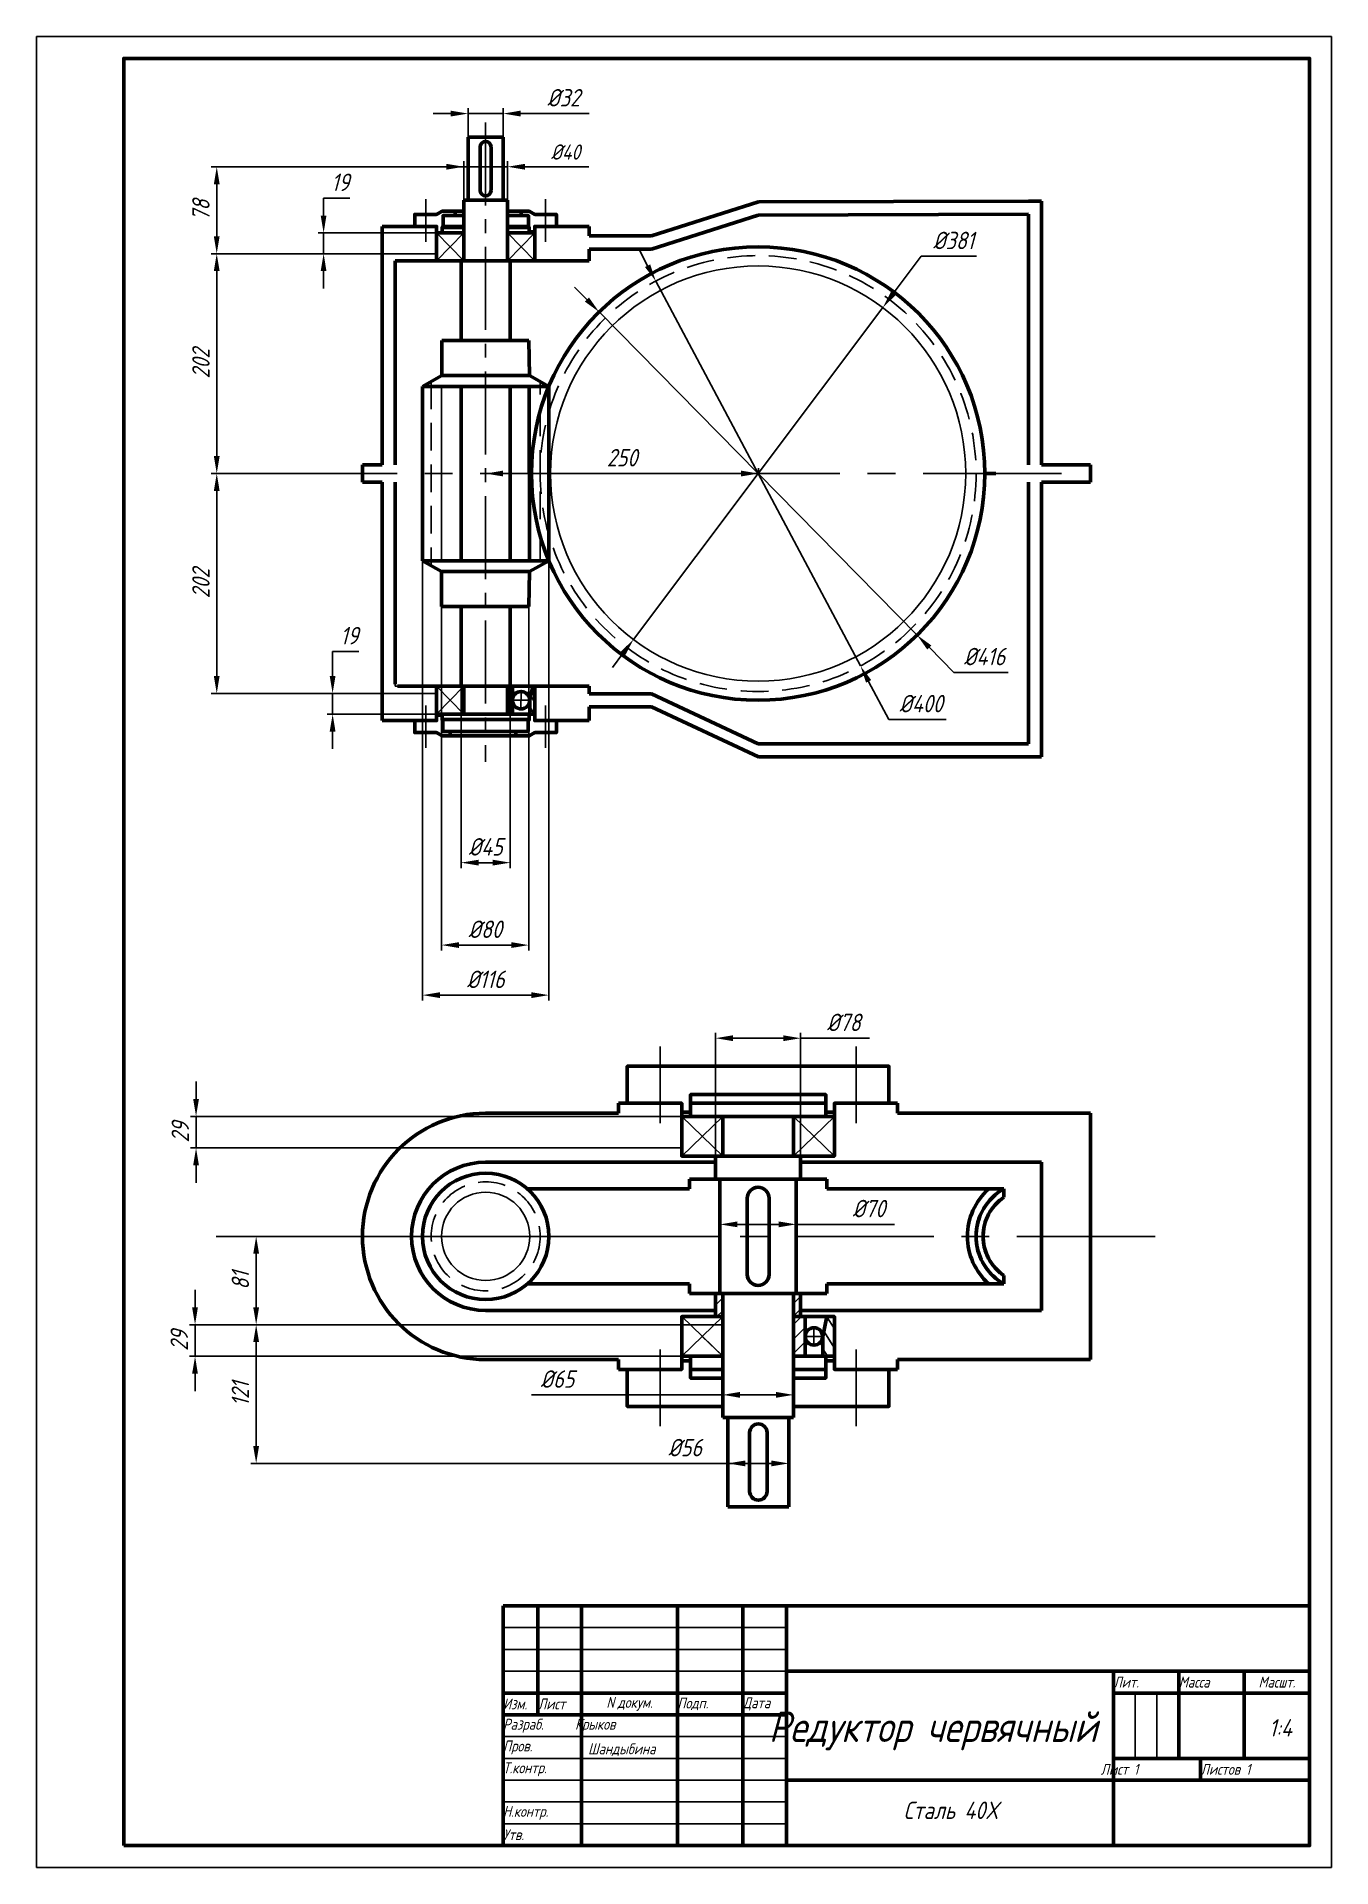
# Model space of a CAD drawing. Header units: millimetres. Extents: x -2503 to -2206, y -1923 to -1503.
import ezdxf

# ---------------------------------------------------------------- set-up
doc = ezdxf.new("R2010")
doc.units = ezdxf.units.MM
for name, pattern in [('осевая', [50.8, 31.75, -6.35, 6.35, -6.35]), ('осевая2', [28.575, 19.05, -3.175, 3.175, -3.175]), ('штриховая2', [9.525, 6.35, -3.175])]:
    doc.linetypes.add(name, pattern=pattern)
for name, color, linetype, lineweight in [('Основные', 7, 'Continuous', 53), ('Размеры', 7, 'Continuous', 25), ('РАМКА', 7, 'Continuous', 53), ('РАМКА1', 7, 'Continuous', 25), ('текст', 7, 'Continuous', 25), ('Тонкие', 7, 'Continuous', 25)]:
    doc.layers.add(name, color=color, linetype=linetype, lineweight=lineweight)
doc.styles.add('ADRF1', font='simplex.shx', dxfattribs={"width": 0.8, "oblique": 15})
doc.dimstyles.new('SO-25', dxfattribs={"dimtxt": 4, "dimasz": 4, "dimexe": 1.25, "dimexo": 0, "dimgap": 1.625, "dimtad": 1, "dimtoh": 1, "dimdec": 0, "dimtxsty": 'ADRF1', "dimcen": 2.5, "dimadec": 0, "dimazin": 0, "dimtfac": 1, "dimtdec": 0, "dimtmove": 0, "dimatfit": 3, "dimfxl": 1, "dimarcsym": 0})
pattern_1 = [(45, (-2503.1896, -1932.608), (-1.459292, 1.459292), [])]

msp = doc.modelspace()

# ---------------------------------------------------------------- texts
at = {"layer": 'текст', "attachment_point": 5, "style": 'ADRF1'}
for s, insert, char_height, width in [('\\pxqj;Лит.', (-2248.69, -1880.87), 2.5, 15), ('\\pxqj;Масса', (-2233.69, -1880.87), 2.5, 15), ('Масшт.', (-2218.69, -1880.87), 2.5, 15), ('\\pxqj;Изм.', (-2392.19, -1885.87), 2.5, 8), ('\\pxqj;Лист', (-2383.19, -1885.87), 2.5, 10), ('N{\\fArial|b0|i0|c204|p34; }докум.', (-2367.19, -1885.87), 2.5, 22), ('\\pxqj;Подп.', (-2348.69, -1885.87), 2.5, 15), ('\\pxqj;Дата', (-2336.19, -1885.87), 2.5, 10), ('\\pxqj;Разраб.', (-2387.19, -1890.87), 2.5, 18), ('\\pxqj;Крыков', (-2370.69, -1890.87), 2.5, 18), ('Редуктор червячный', (-2297.57, -1892.07), 7, 75), ('1:4', (-2217.88, -1891.36), 4, 15), ('\\pxqj;Пров.', (-2387.19, -1895.87), 2.5, 18), ('\\pxqj;Шандыбина', (-2367.69, -1896.37), 2.5, 18), ('\\pxqj;Т.контр.', (-2387.19, -1900.87), 2.5, 18), ('\\pxqj;Лист 1', (-2249.11, -1900.87), 2.5, 20), ('\\pxqj;Листов 1', (-2223.69, -1900.87), 2.5, 25), ('\\pxqj;Н.контр.', (-2387.19, -1910.87), 2.5, 18), ('\\pxqc;Сталь 40X \\P\\pq*; ', (-2293.46, -1913.61), 4, 77.6356), ('\\pxqj;Утв.', (-2387.19, -1915.87), 2.5, 18)]:
    msp.add_mtext(s, dxfattribs=dict(at, insert=insert, char_height=char_height, width=width))

# ---------------------------------------------------------------- blocks, each defined once
blk = doc.blocks.new('*D77')
at = {"layer": 'Defpoints', "color": 0, "transparency": 16777216}
for p in [(-2410.31, -1634.11), (-2390.31, -1634.11), (-2390.31, -1711.79)]:
    blk.add_point(p, dxfattribs=at)
at = {"layer": 'Тонкие', "color": 0, "lineweight": -2, "transparency": 16777216}
for p, q in [((-2410.31, -1634.11), (-2410.31, -1713.04)), ((-2390.31, -1634.11), (-2390.31, -1713.04)), ((-2406.31, -1711.79), (-2394.31, -1711.79))]:
    blk.add_line(p, q, dxfattribs=at)
at = {"layer": 'Тонкие', "color": 0, "transparency": 16777216}
for points in [[(-2406.31, -1711.12), (-2406.31, -1712.45), (-2410.31, -1711.79)], [(-2394.31, -1711.12), (-2394.31, -1712.45), (-2390.31, -1711.79)]]:
    blk.add_solid(points, dxfattribs=at)
at = {"layer": 'Тонкие', "color": 0, "transparency": 16777216, "insert": (-2400.31, -1708.16), "char_height": 4, "attachment_point": 5, "style": 'ADRF1'}
blk.add_mtext('%%C80', dxfattribs=at)
blk = doc.blocks.new('*D78')
at = {"layer": 'Defpoints', "color": 0, "transparency": 16777216}
for p in [(-2405.81, -1634.11), (-2394.56, -1634.11), (-2394.56, -1692.88)]:
    blk.add_point(p, dxfattribs=at)
at = {"layer": 'Тонкие', "color": 0, "lineweight": -2, "transparency": 16777216}
for p, q in [((-2405.81, -1634.11), (-2405.81, -1694.13)), ((-2394.56, -1634.11), (-2394.56, -1694.13)), ((-2401.81, -1692.88), (-2398.56, -1692.88))]:
    blk.add_line(p, q, dxfattribs=at)
at = {"layer": 'Тонкие', "color": 0, "transparency": 16777216}
for points in [[(-2401.81, -1692.21), (-2401.81, -1693.54), (-2405.81, -1692.88)], [(-2398.56, -1692.21), (-2398.56, -1693.54), (-2394.56, -1692.88)]]:
    blk.add_solid(points, dxfattribs=at)
at = {"layer": 'Тонкие', "color": 0, "transparency": 16777216, "insert": (-2400.19, -1689.25), "char_height": 4, "attachment_point": 5, "style": 'ADRF1'}
blk.add_mtext('%%C45', dxfattribs=at)
blk = doc.blocks.new('*D79')
at = {"layer": 'Defpoints', "color": 0, "transparency": 16777216}
for p in [(-2414.69, -1623.61), (-2385.69, -1623.61), (-2385.69, -1723.27)]:
    blk.add_point(p, dxfattribs=at)
at = {"layer": 'Тонкие', "color": 0, "lineweight": -2, "transparency": 16777216}
for p, q in [((-2414.69, -1623.61), (-2414.69, -1724.52)), ((-2385.69, -1623.61), (-2385.69, -1724.52)), ((-2410.69, -1723.27), (-2389.69, -1723.27))]:
    blk.add_line(p, q, dxfattribs=at)
at = {"layer": 'Тонкие', "color": 0, "transparency": 16777216}
for points in [[(-2410.69, -1722.61), (-2410.69, -1723.94), (-2414.69, -1723.27)], [(-2389.69, -1722.61), (-2389.69, -1723.94), (-2385.69, -1723.27)]]:
    blk.add_solid(points, dxfattribs=at)
at = {"layer": 'Тонкие', "color": 0, "transparency": 16777216, "insert": (-2400.19, -1719.65), "char_height": 4, "attachment_point": 5, "style": 'ADRF1'}
blk.add_mtext('%%C116', dxfattribs=at)
blk = doc.blocks.new('*D80')
at = {"layer": 'Defpoints', "color": 0, "transparency": 16777216}
for p in [(-2395.19, -1533.23), (-2405.19, -1554.8), (-2395.19, -1554.8)]:
    blk.add_point(p, dxfattribs=at)
at = {"layer": 'Тонкие', "color": 0, "lineweight": -2, "transparency": 16777216}
for p, q in [((-2405.19, -1554.8), (-2405.19, -1531.98)), ((-2395.19, -1554.8), (-2395.19, -1531.98)), ((-2409.19, -1533.23), (-2413.19, -1533.23)), ((-2405.19, -1533.23), (-2395.19, -1533.23)), ((-2391.19, -1533.23), (-2376.51, -1533.23))]:
    blk.add_line(p, q, dxfattribs=at)
at = {"layer": 'Тонкие', "color": 0, "transparency": 16777216}
for points in [[(-2409.19, -1532.56), (-2409.19, -1533.89), (-2405.19, -1533.23)], [(-2391.19, -1532.56), (-2391.19, -1533.89), (-2395.19, -1533.23)]]:
    blk.add_solid(points, dxfattribs=at)
at = {"layer": 'Тонкие', "color": 0, "transparency": 16777216, "insert": (-2381.85, -1529.85), "char_height": 3.5, "width": 8.6453, "attachment_point": 5, "style": 'ADRF1'}
blk.add_mtext('%%C40', dxfattribs=at)
blk = doc.blocks.new('*D81')
at = {"layer": 'Defpoints', "color": 0, "transparency": 16777216}
for p in [(-2400.19, -1603.61), (-2400.19, -1603.61), (-2337.61, -1603.61)]:
    blk.add_point(p, dxfattribs=at)
at = {"layer": 'Тонкие', "color": 0, "lineweight": -2, "transparency": 16777216}
for p, q in [((-2400.19, -1603.61), (-2400.19, -1602.36)), ((-2341.61, -1603.61), (-2396.19, -1603.61)), ((-2337.61, -1603.61), (-2337.61, -1602.36))]:
    blk.add_line(p, q, dxfattribs=at)
at = {"layer": 'Тонкие', "color": 0, "transparency": 16777216}
for points in [[(-2396.19, -1602.94), (-2396.19, -1604.27), (-2400.19, -1603.61)], [(-2341.61, -1602.94), (-2341.61, -1604.27), (-2337.61, -1603.61)]]:
    blk.add_solid(points, dxfattribs=at)
at = {"layer": 'Тонкие', "color": 0, "transparency": 16777216, "insert": (-2368.9, -1599.98), "char_height": 4, "attachment_point": 5, "style": 'ADRF1'}
blk.add_mtext('250', dxfattribs=at)
blk = doc.blocks.new('*D82')
at = {"layer": 'Defpoints', "color": 0, "transparency": 16777216}
for p in [(-2396.19, -1521.03), (-2404.19, -1526.42), (-2396.19, -1526.42)]:
    blk.add_point(p, dxfattribs=at)
at = {"layer": 'Тонкие', "color": 0, "lineweight": -2, "transparency": 16777216}
for p, q in [((-2404.19, -1526.42), (-2404.19, -1519.78)), ((-2396.19, -1526.42), (-2396.19, -1519.78)), ((-2408.19, -1521.03), (-2412.19, -1521.03)), ((-2404.19, -1521.03), (-2396.19, -1521.03)), ((-2392.19, -1521.03), (-2376.45, -1521.03))]:
    blk.add_line(p, q, dxfattribs=at)
at = {"layer": 'Тонкие', "color": 0, "transparency": 16777216}
for points in [[(-2408.19, -1520.36), (-2408.19, -1521.69), (-2404.19, -1521.03)], [(-2392.19, -1520.36), (-2392.19, -1521.69), (-2396.19, -1521.03)]]:
    blk.add_solid(points, dxfattribs=at)
at = {"layer": 'Тонкие', "color": 0, "transparency": 16777216, "insert": (-2382.32, -1517.4), "char_height": 4, "attachment_point": 5, "style": 'ADRF1'}
blk.add_mtext('%%C32', dxfattribs=at)
blk = doc.blocks.new('*D83')
at = {"layer": 'Defpoints', "color": 0, "transparency": 16777216}
for p in [(-2330.63, -1830.7), (-2344.63, -1840.63), (-2330.63, -1840.63)]:
    blk.add_point(p, dxfattribs=at)
at = {"layer": 'Тонкие', "color": 0, "lineweight": -2, "transparency": 16777216}
for p, q in [((-2344.63, -1830.7), (-2360.27, -1830.7)), ((-2344.63, -1840.63), (-2344.63, -1829.45)), ((-2334.63, -1830.7), (-2340.63, -1830.7)), ((-2330.63, -1840.63), (-2330.63, -1829.45))]:
    blk.add_line(p, q, dxfattribs=at)
at = {"layer": 'Тонкие', "color": 0, "transparency": 16777216}
for points in [[(-2340.63, -1830.03), (-2340.63, -1831.36), (-2344.63, -1830.7)], [(-2334.63, -1830.03), (-2334.63, -1831.36), (-2330.63, -1830.7)]]:
    blk.add_solid(points, dxfattribs=at)
at = {"layer": 'Тонкие', "color": 0, "transparency": 16777216, "insert": (-2354.45, -1827.07), "char_height": 4, "attachment_point": 5, "style": 'ADRF1'}
blk.add_mtext('%%C56', dxfattribs=at)
blk = doc.blocks.new('*D84')
at = {"layer": 'Defpoints', "color": 0, "transparency": 16777216}
for p in [(-2329.56, -1814.97), (-2345.81, -1820.13), (-2329.56, -1820.13)]:
    blk.add_point(p, dxfattribs=at)
at = {"layer": 'Тонкие', "color": 0, "lineweight": -2, "transparency": 16777216}
for p, q in [((-2345.81, -1820.13), (-2345.81, -1813.72)), ((-2329.56, -1820.13), (-2329.56, -1813.72)), ((-2345.81, -1814.97), (-2389.64, -1814.97)), ((-2333.56, -1814.97), (-2341.81, -1814.97))]:
    blk.add_line(p, q, dxfattribs=at)
at = {"layer": 'Тонкие', "color": 0, "transparency": 16777216}
for points in [[(-2341.81, -1814.3), (-2341.81, -1815.64), (-2345.81, -1814.97)], [(-2333.56, -1814.3), (-2333.56, -1815.64), (-2329.56, -1814.97)]]:
    blk.add_solid(points, dxfattribs=at)
at = {"layer": 'Тонкие', "color": 0, "transparency": 16777216, "insert": (-2383.74, -1811.35), "char_height": 4, "attachment_point": 5, "style": 'ADRF1'}
blk.add_mtext('%%C65', dxfattribs=at)
blk = doc.blocks.new('*D85')
at = {"layer": 'Defpoints', "color": 0, "transparency": 16777216}
for p in [(-2346.44, -1765.48), (-2328.94, -1765.48), (-2328.94, -1775.86)]:
    blk.add_point(p, dxfattribs=at)
at = {"layer": 'Тонкие', "color": 0, "lineweight": -2, "transparency": 16777216}
for p, q in [((-2346.44, -1765.48), (-2346.44, -1777.11)), ((-2328.94, -1765.48), (-2328.94, -1777.11)), ((-2342.44, -1775.86), (-2332.94, -1775.86)), ((-2328.94, -1775.86), (-2306.41, -1775.86))]:
    blk.add_line(p, q, dxfattribs=at)
at = {"layer": 'Тонкие', "color": 0, "transparency": 16777216}
for points in [[(-2342.44, -1775.19), (-2342.44, -1776.52), (-2346.44, -1775.86)], [(-2332.94, -1775.19), (-2332.94, -1776.52), (-2328.94, -1775.86)]]:
    blk.add_solid(points, dxfattribs=at)
at = {"layer": 'Тонкие', "color": 0, "transparency": 16777216, "insert": (-2312.28, -1772.23), "char_height": 4, "attachment_point": 5, "style": 'ADRF1'}
blk.add_mtext('%%C70', dxfattribs=at)
blk = doc.blocks.new('*D86')
at = {"layer": 'Defpoints', "color": 0, "transparency": 16777216}
for p in [(-2327.94, -1733.15), (-2347.44, -1765.48), (-2327.94, -1765.48)]:
    blk.add_point(p, dxfattribs=at)
at = {"layer": 'Тонкие', "color": 0, "lineweight": -2, "transparency": 16777216}
for p, q in [((-2347.44, -1765.48), (-2347.44, -1731.9)), ((-2343.44, -1733.15), (-2331.94, -1733.15)), ((-2327.94, -1765.48), (-2327.94, -1731.9)), ((-2327.94, -1733.15), (-2312.15, -1733.15))]:
    blk.add_line(p, q, dxfattribs=at)
at = {"layer": 'Тонкие', "color": 0, "transparency": 16777216}
for points in [[(-2343.44, -1732.48), (-2343.44, -1733.82), (-2347.44, -1733.15)], [(-2331.94, -1732.48), (-2331.94, -1733.82), (-2327.94, -1733.15)]]:
    blk.add_solid(points, dxfattribs=at)
at = {"layer": 'Тонкие', "color": 0, "transparency": 16777216, "insert": (-2318.05, -1729.53), "char_height": 4, "attachment_point": 5, "style": 'ADRF1'}
blk.add_mtext('%%C78', dxfattribs=at)
blk = doc.blocks.new('*D87')
at = {"layer": 'Defpoints', "color": 0, "transparency": 16777216}
for p in [(-2309.09, -1565.53), (-2366.29, -1641.69)]:
    blk.add_point(p, dxfattribs=at)
at = {"layer": 'Тонкие', "color": 0, "lineweight": -2, "transparency": 16777216}
for p, q in [((-2300.25, -1553.76), (-2306.69, -1562.33)), ((-2287.6, -1553.76), (-2300.25, -1553.76)), ((-2366.29, -1641.69), (-2309.09, -1565.53)), ((-2368.69, -1644.89), (-2371.09, -1648.09))]:
    blk.add_line(p, q, dxfattribs=at)
at = {"layer": 'Тонкие', "color": 0, "transparency": 16777216}
for points in [[(-2307.22, -1561.93), (-2306.15, -1562.73), (-2309.09, -1565.53)], [(-2369.23, -1644.49), (-2368.16, -1645.29), (-2366.29, -1641.69)]]:
    blk.add_solid(points, dxfattribs=at)
at = {"layer": 'Тонкие', "color": 0, "transparency": 16777216, "insert": (-2292.86, -1550.14), "char_height": 4, "attachment_point": 5, "style": 'ADRF1'}
blk.add_mtext('%%C381', dxfattribs=at)
blk = doc.blocks.new('*D88')
at = {"layer": 'Defpoints', "color": 0, "transparency": 16777216}
for p in [(-2374.16, -1566.54), (-2301.22, -1640.67)]:
    blk.add_point(p, dxfattribs=at)
at = {"layer": 'Тонкие', "color": 0, "lineweight": -2, "transparency": 16777216}
for p, q in [((-2376.97, -1563.69), (-2379.77, -1560.84)), ((-2374.16, -1566.54), (-2301.22, -1640.67)), ((-2292.8, -1649.23), (-2298.41, -1643.53)), ((-2280.35, -1649.23), (-2292.8, -1649.23))]:
    blk.add_line(p, q, dxfattribs=at)
at = {"layer": 'Тонкие', "color": 0, "transparency": 16777216}
for points in [[(-2376.49, -1563.22), (-2377.44, -1564.16), (-2374.16, -1566.54)], [(-2297.94, -1643.06), (-2298.89, -1643.99), (-2301.22, -1640.67)]]:
    blk.add_solid(points, dxfattribs=at)
at = {"layer": 'Тонкие', "color": 0, "transparency": 16777216, "insert": (-2285.77, -1645.6), "char_height": 4, "attachment_point": 5, "style": 'ADRF1'}
blk.add_mtext('%%C416', dxfattribs=at)
blk = doc.blocks.new('*D89')
at = {"layer": 'Defpoints', "color": 0, "transparency": 16777216}
for p in [(-2361.16, -1559.46), (-2314.21, -1647.75)]:
    blk.add_point(p, dxfattribs=at)
at = {"layer": 'Тонкие', "color": 0, "lineweight": -2, "transparency": 16777216}
for p, q in [((-2363.04, -1555.93), (-2364.92, -1552.4)), ((-2361.16, -1559.46), (-2314.21, -1647.75)), ((-2307.7, -1660.01), (-2312.34, -1651.29)), ((-2294.54, -1660.01), (-2307.7, -1660.01))]:
    blk.add_line(p, q, dxfattribs=at)
at = {"layer": 'Тонкие', "color": 0, "transparency": 16777216}
for points in [[(-2362.45, -1555.62), (-2363.63, -1556.24), (-2361.16, -1559.46)], [(-2311.75, -1650.97), (-2312.93, -1651.6), (-2314.21, -1647.75)]]:
    blk.add_solid(points, dxfattribs=at)
at = {"layer": 'Тонкие', "color": 0, "transparency": 16777216, "insert": (-2300.31, -1656.39), "char_height": 4, "attachment_point": 5, "style": 'ADRF1'}
blk.add_mtext('%%C400', dxfattribs=at)
blk = doc.blocks.new('*D90')
at = {"layer": 'Defpoints', "color": 0, "transparency": 16777216}
for p in [(-2435.29, -1654.05), (-2411.44, -1654.05), (-2411.44, -1658.8)]:
    blk.add_point(p, dxfattribs=at)
at = {"layer": 'Тонкие', "color": 0, "lineweight": -2, "transparency": 16777216}
for p, q in [((-2435.29, -1650.05), (-2435.29, -1644.42)), ((-2435.29, -1644.42), (-2429.24, -1644.42)), ((-2411.44, -1654.05), (-2436.54, -1654.05)), ((-2435.29, -1658.8), (-2435.29, -1654.05)), ((-2411.44, -1658.8), (-2436.54, -1658.8)), ((-2435.29, -1662.8), (-2435.29, -1666.8))]:
    blk.add_line(p, q, dxfattribs=at)
at = {"layer": 'Тонкие', "color": 0, "transparency": 16777216}
for points in [[(-2435.96, -1650.05), (-2434.63, -1650.05), (-2435.29, -1654.05)], [(-2435.96, -1662.8), (-2434.63, -1662.8), (-2435.29, -1658.8)]]:
    blk.add_solid(points, dxfattribs=at)
at = {"layer": 'Тонкие', "color": 0, "transparency": 16777216, "insert": (-2431.46, -1640.8), "char_height": 4, "attachment_point": 5, "style": 'ADRF1'}
blk.add_mtext('19', dxfattribs=at)
blk = doc.blocks.new('*D91')
at = {"layer": 'Defpoints', "color": 0, "transparency": 16777216}
for p in [(-2411.44, -1548.42), (-2437.36, -1553.17), (-2411.44, -1553.17)]:
    blk.add_point(p, dxfattribs=at)
at = {"layer": 'Тонкие', "color": 0, "lineweight": -2, "transparency": 16777216}
for p, q in [((-2437.36, -1544.42), (-2437.36, -1540.42)), ((-2437.36, -1540.42), (-2431.31, -1540.42)), ((-2411.44, -1548.42), (-2438.61, -1548.42)), ((-2437.36, -1553.17), (-2437.36, -1548.42)), ((-2411.44, -1553.17), (-2438.61, -1553.17)), ((-2437.36, -1557.17), (-2437.36, -1561.17))]:
    blk.add_line(p, q, dxfattribs=at)
at = {"layer": 'Тонкие', "color": 0, "transparency": 16777216}
for points in [[(-2438.03, -1544.42), (-2436.7, -1544.42), (-2437.36, -1548.42)], [(-2438.03, -1557.17), (-2436.7, -1557.17), (-2437.36, -1553.17)]]:
    blk.add_solid(points, dxfattribs=at)
at = {"layer": 'Тонкие', "color": 0, "transparency": 16777216, "insert": (-2433.53, -1536.8), "char_height": 4, "attachment_point": 5, "style": 'ADRF1'}
blk.add_mtext('19', dxfattribs=at)
blk = doc.blocks.new('*D92')
at = {"layer": 'Defpoints', "color": 0, "transparency": 16777216}
for p in [(-2400.19, -1533.23), (-2461.87, -1553.17), (-2411.44, -1553.17)]:
    blk.add_point(p, dxfattribs=at)
at = {"layer": 'Тонкие', "color": 0, "lineweight": -2, "transparency": 16777216}
for p, q in [((-2400.19, -1533.23), (-2463.12, -1533.23)), ((-2461.87, -1537.23), (-2461.87, -1549.17)), ((-2411.44, -1553.17), (-2463.12, -1553.17))]:
    blk.add_line(p, q, dxfattribs=at)
at = {"layer": 'Тонкие', "color": 0, "transparency": 16777216}
for points in [[(-2462.54, -1537.23), (-2461.21, -1537.23), (-2461.87, -1533.23)], [(-2462.54, -1549.17), (-2461.21, -1549.17), (-2461.87, -1553.17)]]:
    blk.add_solid(points, dxfattribs=at)
at = {"layer": 'Тонкие', "color": 0, "transparency": 16777216, "insert": (-2465.5, -1543.2), "char_height": 4, "attachment_point": 5, "rotation": 90, "style": 'ADRF1'}
blk.add_mtext('78', dxfattribs=at)
blk = doc.blocks.new('*D93')
at = {"layer": 'Defpoints', "color": 0, "transparency": 16777216}
for p in [(-2411.44, -1553.17), (-2461.87, -1603.61), (-2428.44, -1603.61)]:
    blk.add_point(p, dxfattribs=at)
at = {"layer": 'Тонкие', "color": 0, "lineweight": -2, "transparency": 16777216}
for p, q in [((-2411.44, -1553.17), (-2463.12, -1553.17)), ((-2461.87, -1557.17), (-2461.87, -1599.61)), ((-2428.44, -1603.61), (-2463.12, -1603.61))]:
    blk.add_line(p, q, dxfattribs=at)
at = {"layer": 'Тонкие', "color": 0, "transparency": 16777216}
for points in [[(-2462.54, -1557.17), (-2461.21, -1557.17), (-2461.87, -1553.17)], [(-2462.54, -1599.61), (-2461.21, -1599.61), (-2461.87, -1603.61)]]:
    blk.add_solid(points, dxfattribs=at)
at = {"layer": 'Тонкие', "color": 0, "transparency": 16777216, "insert": (-2465.5, -1578.39), "char_height": 4, "attachment_point": 5, "rotation": 90, "style": 'ADRF1'}
blk.add_mtext('202', dxfattribs=at)
blk = doc.blocks.new('*D94')
at = {"layer": 'Defpoints', "color": 0, "transparency": 16777216}
for p in [(-2428.44, -1603.61), (-2461.87, -1654.05), (-2411.44, -1654.05)]:
    blk.add_point(p, dxfattribs=at)
at = {"layer": 'Тонкие', "color": 0, "lineweight": -2, "transparency": 16777216}
for p, q in [((-2428.44, -1603.61), (-2463.12, -1603.61)), ((-2461.87, -1607.61), (-2461.87, -1650.05)), ((-2411.44, -1654.05), (-2463.12, -1654.05))]:
    blk.add_line(p, q, dxfattribs=at)
at = {"layer": 'Тонкие', "color": 0, "transparency": 16777216}
for points in [[(-2462.54, -1607.61), (-2461.21, -1607.61), (-2461.87, -1603.61)], [(-2462.54, -1650.05), (-2461.21, -1650.05), (-2461.87, -1654.05)]]:
    blk.add_solid(points, dxfattribs=at)
at = {"layer": 'Тонкие', "color": 0, "transparency": 16777216, "insert": (-2465.5, -1628.83), "char_height": 4, "attachment_point": 5, "rotation": 90, "style": 'ADRF1'}
blk.add_mtext('202', dxfattribs=at)
blk = doc.blocks.new('*D95')
at = {"layer": 'Defpoints', "color": 0, "transparency": 16777216}
for p in [(-2466.85, -1798.88), (-2345.81, -1798.88), (-2345.81, -1806.13)]:
    blk.add_point(p, dxfattribs=at)
at = {"layer": 'Тонкие', "color": 0, "lineweight": -2, "transparency": 16777216}
for p, q in [((-2466.85, -1794.88), (-2466.85, -1790.88)), ((-2345.81, -1798.88), (-2468.1, -1798.88)), ((-2466.85, -1806.13), (-2466.85, -1798.88)), ((-2345.81, -1806.13), (-2468.1, -1806.13)), ((-2466.85, -1810.13), (-2466.85, -1814.13))]:
    blk.add_line(p, q, dxfattribs=at)
at = {"layer": 'Тонкие', "color": 0, "transparency": 16777216}
for points in [[(-2467.52, -1794.88), (-2466.19, -1794.88), (-2466.85, -1798.88)], [(-2467.52, -1810.13), (-2466.19, -1810.13), (-2466.85, -1806.13)]]:
    blk.add_solid(points, dxfattribs=at)
at = {"layer": 'Тонкие', "color": 0, "transparency": 16777216, "insert": (-2470.48, -1802.51), "char_height": 4, "attachment_point": 5, "rotation": 90, "style": 'ADRF1'}
blk.add_mtext('29', dxfattribs=at)
blk = doc.blocks.new('*D96')
at = {"layer": 'Defpoints', "color": 0, "transparency": 16777216}
for p in [(-2452.83, -1778.61), (-2346.44, -1778.61), (-2345.81, -1798.88)]:
    blk.add_point(p, dxfattribs=at)
at = {"layer": 'Тонкие', "color": 0, "lineweight": -2, "transparency": 16777216}
for p, q in [((-2346.44, -1778.61), (-2454.08, -1778.61)), ((-2452.83, -1794.88), (-2452.83, -1782.61)), ((-2345.81, -1798.88), (-2454.08, -1798.88))]:
    blk.add_line(p, q, dxfattribs=at)
at = {"layer": 'Тонкие', "color": 0, "transparency": 16777216}
for points in [[(-2453.5, -1782.61), (-2452.16, -1782.61), (-2452.83, -1778.61)], [(-2453.5, -1794.88), (-2452.16, -1794.88), (-2452.83, -1798.88)]]:
    blk.add_solid(points, dxfattribs=at)
at = {"layer": 'Тонкие', "color": 0, "transparency": 16777216, "insert": (-2456.45, -1788.75), "char_height": 4, "attachment_point": 5, "rotation": 90, "style": 'ADRF1'}
blk.add_mtext('81', dxfattribs=at)
blk = doc.blocks.new('*D97')
at = {"layer": 'Defpoints', "color": 0, "transparency": 16777216}
for p in [(-2355.19, -1751.08), (-2466.62, -1758.33), (-2355.19, -1758.33)]:
    blk.add_point(p, dxfattribs=at)
at = {"layer": 'Тонкие', "color": 0, "lineweight": -2, "transparency": 16777216}
for p, q in [((-2466.62, -1747.08), (-2466.62, -1743.08)), ((-2355.19, -1751.08), (-2467.87, -1751.08)), ((-2466.62, -1751.08), (-2466.62, -1758.33)), ((-2355.19, -1758.33), (-2467.87, -1758.33)), ((-2466.62, -1762.33), (-2466.62, -1766.33))]:
    blk.add_line(p, q, dxfattribs=at)
at = {"layer": 'Тонкие', "color": 0, "transparency": 16777216}
for points in [[(-2467.28, -1747.08), (-2465.95, -1747.08), (-2466.62, -1751.08)], [(-2467.28, -1762.33), (-2465.95, -1762.33), (-2466.62, -1758.33)]]:
    blk.add_solid(points, dxfattribs=at)
at = {"layer": 'Тонкие', "color": 0, "transparency": 16777216, "insert": (-2470.24, -1754.71), "char_height": 4, "attachment_point": 5, "rotation": 90, "style": 'ADRF1'}
blk.add_mtext('29', dxfattribs=at)
blk = doc.blocks.new('*D98')
at = {"layer": 'Defpoints', "color": 0, "transparency": 16777216}
for p in [(-2452.83, -1798.88), (-2345.81, -1798.88), (-2337.68, -1830.7)]:
    blk.add_point(p, dxfattribs=at)
at = {"layer": 'Тонкие', "color": 0, "lineweight": -2, "transparency": 16777216}
for p, q in [((-2345.81, -1798.88), (-2454.08, -1798.88)), ((-2452.83, -1826.7), (-2452.83, -1802.88)), ((-2337.68, -1830.7), (-2454.08, -1830.7))]:
    blk.add_line(p, q, dxfattribs=at)
at = {"layer": 'Тонкие', "color": 0, "transparency": 16777216}
for points in [[(-2453.5, -1802.88), (-2452.16, -1802.88), (-2452.83, -1798.88)], [(-2453.5, -1826.7), (-2452.16, -1826.7), (-2452.83, -1830.7)]]:
    blk.add_solid(points, dxfattribs=at)
at = {"layer": 'Тонкие', "color": 0, "transparency": 16777216, "insert": (-2456.45, -1814.79), "char_height": 4, "attachment_point": 5, "rotation": 90, "style": 'ADRF1'}
blk.add_mtext('121', dxfattribs=at)

# ---------------------------------------------------------------- dimensions: what is measured, and where the dimension line sits
at = {"layer": 'Тонкие'}
for base, p1, p2, text, picture, middle in [((-2396.19, -1521.03), (-2404.19, -1526.42), (-2396.19, -1526.42), '%%C32', '*D82', (-2382.32, -1517.4)), ((-2400.19, -1603.61), (-2337.61, -1603.61), (-2400.19, -1603.61), '250', '*D81', (-2368.9, -1599.98)), ((-2385.69, -1723.27), (-2414.69, -1623.61), (-2385.69, -1623.61), '%%C116', '*D79', (-2400.19, -1719.65))]:
    dim = msp.add_linear_dim(base=base, p1=p1, p2=p2, text=text, dimstyle='SO-25', dxfattribs=at)
    dim.commit()
    dim.dimension.update_dxf_attribs({"geometry": picture, "text_midpoint": middle})
dim = msp.add_linear_dim(base=(-2395.19, -1533.23), p1=(-2405.19, -1554.8), p2=(-2395.19, -1554.8), text='%%C40', dimstyle='SO-25', override={"dimtxt": 3.5}, dxfattribs=at)
dim.commit()
dim.dimension.update_dxf_attribs({"geometry": '*D80', "text_midpoint": (-2381.85, -1533.23), "dimtype": 160})
for base, p1, p2, text, picture, middle in [((-2461.87, -1553.17), (-2400.19, -1533.23), (-2411.44, -1553.17), '78', '*D92', (-2465.5, -1543.2)), ((-2461.87, -1603.61), (-2411.44, -1553.17), (-2428.44, -1603.61), '202', '*D93', (-2465.5, -1578.39)), ((-2461.87, -1654.05), (-2428.44, -1603.61), (-2411.44, -1654.05), '202', '*D94', (-2465.5, -1628.83)), ((-2452.83, -1778.61), (-2345.81, -1798.88), (-2346.44, -1778.61), '81', '*D96', (-2456.45, -1788.75)), ((-2452.83, -1798.88), (-2337.68, -1830.7), (-2345.81, -1798.88), '121', '*D98', (-2456.45, -1814.79))]:
    dim = msp.add_linear_dim(base=base, p1=p1, p2=p2, angle=90, text=text, dimstyle='SO-25', dxfattribs=at)
    dim.commit()
    dim.dimension.update_dxf_attribs({"geometry": picture, "text_midpoint": middle})
for base, p1, p2, text, picture, middle in [((-2437.36, -1553.17), (-2411.44, -1548.42), (-2411.44, -1553.17), '19', '*D91', (-2433.53, -1540.42)), ((-2435.29, -1654.05), (-2411.44, -1658.8), (-2411.44, -1654.05), '19', '*D90', (-2431.46, -1644.42)), ((-2466.62, -1758.33), (-2355.19, -1751.08), (-2355.19, -1758.33), '29', '*D97', (-2466.62, -1754.71)), ((-2466.85, -1798.88), (-2345.81, -1806.13), (-2345.81, -1798.88), '29', '*D95', (-2466.85, -1802.51))]:
    dim = msp.add_linear_dim(base=base, p1=p1, p2=p2, angle=90, text=text, dimstyle='SO-25', dxfattribs=at)
    dim.commit()
    dim.dimension.update_dxf_attribs({"geometry": picture, "text_midpoint": middle, "dimtype": 160})
for p1, p2, text, picture, middle in [((-2366.29, -1641.69), (-2309.09, -1565.53), '%%C381', '*D87', (-2292.86, -1553.76)), ((-2361.16, -1559.46), (-2314.21, -1647.75), '%%C400', '*D89', (-2300.31, -1660.01))]:
    dim = msp.add_diameter_dim_2p(p1=p1, p2=p2, text=text, dimstyle='SO-25', dxfattribs=at)
    dim.commit()
    dim.dimension.update_dxf_attribs({"geometry": picture, "text_midpoint": middle, "dimtype": 163})
dim = msp.add_diameter_dim_2p(p1=(-2374.16, -1566.54), p2=(-2301.22, -1640.67), text='%%C416', dimstyle='SO-25', dxfattribs=at)
dim.commit()
dim.dimension.update_dxf_attribs({"geometry": '*D88', "text_midpoint": (-2285.77, -1649.23)})
for base, p1, p2, text, picture, middle in [((-2390.31, -1711.79), (-2410.31, -1634.11), (-2390.31, -1634.11), '%%C80', '*D77', (-2400.31, -1711.79)), ((-2394.56, -1692.88), (-2405.81, -1634.11), (-2394.56, -1634.11), '%%C45', '*D78', (-2400.19, -1692.88)), ((-2327.94, -1733.15), (-2347.44, -1765.48), (-2327.94, -1765.48), '%%C78', '*D86', (-2318.05, -1733.15)), ((-2328.94, -1775.86), (-2346.44, -1765.48), (-2328.94, -1765.48), '%%C70', '*D85', (-2312.28, -1775.86)), ((-2329.56, -1814.97), (-2345.81, -1820.13), (-2329.56, -1820.13), '%%C65', '*D84', (-2383.74, -1814.97)), ((-2330.63, -1830.7), (-2344.63, -1840.63), (-2330.63, -1840.63), '%%C56', '*D83', (-2354.45, -1830.7))]:
    dim = msp.add_linear_dim(base=base, p1=p1, p2=p2, text=text, dimstyle='SO-25', dxfattribs=at)
    dim.commit()
    dim.dimension.update_dxf_attribs({"geometry": picture, "text_midpoint": middle, "dimtype": 160})

# ---------------------------------------------------------------- hatches: boundary and pattern name
at = {"layer": 'Тонкие'}
h = msp.add_hatch(dxfattribs=at)
h.set_pattern_fill('ANSI31', color=256, scale=0.52)
h.set_pattern_definition([(45, (-2503.1896, -1932.608), (-1.167433, 1.167433), [])])
h.paths.add_polyline_path([(-2395.19, -1658.8), (-2394.06, -1658.8), (-2394.06, -1652.42), (-2395.19, -1652.42)])
h = msp.add_hatch(dxfattribs=at)
h.set_pattern_fill('ANSI31', color=256, scale=0.45, angle=75)
h.set_pattern_definition([(120, (-2503.1896, -1932.608), (-1.237334, -0.714375), [])])
h.paths.add_polyline_path([(-2388.94, -1652.42), (-2389.37, -1652.42), (-2390.06, -1655.61), (-2390.06, -1658.8), (-2388.94, -1658.8)])
h = msp.add_hatch(dxfattribs=at)
h.set_pattern_fill('ANSI31', color=256, scale=0.65)
h.set_pattern_definition(pattern_1)
h.paths.add_polyline_path([(-2345.81, -1791.73), (-2346.44, -1791.73), (-2347.44, -1791.73), (-2347.44, -1797.01), (-2345.81, -1797.01)])
h = msp.add_hatch(dxfattribs=at)
h.set_pattern_fill('ANSI31', color=256, scale=0.65)
h.set_pattern_definition(pattern_1)
h.paths.add_polyline_path([(-2327.94, -1791.73), (-2329.56, -1791.73), (-2329.56, -1797.01), (-2327.94, -1797.01)])
h = msp.add_hatch(dxfattribs=at)
h.set_pattern_fill('ANSI31', color=256, scale=0.74)
h.set_pattern_definition([(45, (-2503.1896, -1932.608), (-1.661347, 1.661347), [])])
h.paths.add_polyline_path([(-2326.88, -1797.01), (-2329.56, -1797.01), (-2329.56, -1806.13), (-2326.88, -1806.13)])
h = msp.add_hatch(dxfattribs=at)
h.set_pattern_fill('ANSI31', color=256, scale=0.74, angle=77)
h.set_pattern_definition([(122, (-2503.1896, -1932.608), (-1.99249, -1.245045), [])])
h.paths.add_polyline_path([(-2320.19, -1797.01), (-2321.89, -1797.01), (-2322.88, -1801.57), (-2322.88, -1806.13), (-2320.19, -1806.13)])

# ---------------------------------------------------------------- linework, layer by layer
at = {"layer": 'Основные'}
for p, q in [((-2404.19, -1540.92), (-2404.19, -1526.42)), ((-2404.19, -1526.42), (-2396.19, -1526.42)), ((-2401.44, -1528.67), (-2401.44, -1538.67)), ((-2398.94, -1538.67), (-2398.94, -1528.67)), ((-2396.19, -1526.42), (-2396.19, -1540.92)), ((-2405.19, -1540.92), (-2405.19, -1544.89)), ((-2395.19, -1540.92), (-2405.19, -1540.92)), ((-2395.19, -1540.92), (-2395.19, -1543.42)), ((-2362.16, -1549.11), (-2337.59, -1541.26)), ((-2275.69, -1541.11), (-2337.59, -1541.26)), ((-2272.69, -1541.11), (-2275.69, -1541.11)), ((-2272.69, -1601.61), (-2272.69, -1541.11)), ((-2405.19, -1548.42), (-2405.19, -1543.42)), ((-2395.19, -1548.42), (-2395.19, -1543.42)), ((-2337.69, -1544.33), (-2362.16, -1552.11)), ((-2275.69, -1544.11), (-2337.69, -1544.33)), ((-2275.69, -1544.11), (-2275.69, -1601.61)), ((-2423.44, -1546.92), (-2423.94, -1546.92)), ((-2423.94, -1547.42), (-2423.94, -1546.92)), ((-2423.94, -1547.42), (-2423.94, -1601.61)), ((-2416.44, -1546.92), (-2423.44, -1546.92)), ((-2405.19, -1546.92), (-2409.91, -1546.92)), ((-2390.36, -1546.92), (-2395.19, -1546.92)), ((-2383.94, -1546.92), (-2376.94, -1546.92)), ((-2376.94, -1546.92), (-2376.44, -1546.92)), ((-2376.44, -1547.42), (-2376.44, -1546.92)), ((-2376.44, -1547.42), (-2376.44, -1549.11)), ((-2367.98, -1549.11), (-2376.44, -1549.11)), ((-2362.16, -1549.11), (-2367.98, -1549.11)), ((-2362.16, -1549.11), (-2362.16, -1549.11)), ((-2362.16, -1552.11), (-2376.46, -1552.11)), ((-2376.46, -1552.11), (-2376.46, -1554.3)), ((-2362.16, -1552.11), (-2362.16, -1552.11)), ((-2420.44, -1554.8), (-2420.94, -1554.8)), ((-2420.94, -1555.3), (-2420.94, -1554.8)), ((-2420.94, -1555.3), (-2420.94, -1601.61)), ((-2411.44, -1554.8), (-2420.44, -1554.8)), ((-2405.81, -1554.8), (-2405.81, -1573.11)), ((-2405.81, -1554.8), (-2394.56, -1554.8)), ((-2394.56, -1554.8), (-2394.56, -1573.11)), ((-2388.94, -1554.8), (-2376.96, -1554.8)), ((-2376.96, -1554.8), (-2376.46, -1554.8)), ((-2376.46, -1554.3), (-2376.46, -1554.8)), ((-2410.25, -1581.11), (-2410.25, -1573.11)), ((-2410.25, -1573.11), (-2390.25, -1573.11)), ((-2390.25, -1573.11), (-2390.13, -1581.11)), ((-2414.69, -1583.61), (-2410.25, -1581.11)), ((-2410.25, -1581.11), (-2390.13, -1581.11)), ((-2385.69, -1583.61), (-2390.13, -1581.11)), ((-2414.69, -1623.61), (-2414.69, -1583.61)), ((-2385.69, -1583.61), (-2414.69, -1583.61)), ((-2390.19, -1583.61), (-2410.19, -1583.61)), ((-2405.81, -1623.61), (-2405.81, -1583.61)), ((-2405.81, -1583.61), (-2405.81, -1623.61)), ((-2394.56, -1623.61), (-2394.56, -1583.61)), ((-2394.56, -1583.61), (-2394.56, -1623.61)), ((-2385.69, -1623.61), (-2385.69, -1583.61)), ((-2428.44, -1601.61), (-2423.94, -1601.61)), ((-2428.44, -1601.61), (-2428.44, -1605.61)), ((-2285.69, -1603.61), (-2283.19, -1603.61)), ((-2285.69, -1603.61), (-2283.19, -1603.61)), ((-2272.69, -1601.61), (-2261.44, -1601.61)), ((-2261.44, -1605.61), (-2261.44, -1601.61)), ((-2428.44, -1605.61), (-2423.94, -1605.61)), ((-2423.94, -1605.61), (-2423.94, -1659.8)), ((-2420.94, -1605.61), (-2420.94, -1651.92)), ((-2275.69, -1605.61), (-2275.69, -1665.61)), ((-2272.69, -1605.61), (-2261.44, -1605.61)), ((-2272.69, -1668.11), (-2272.69, -1605.61)), ((-2385.69, -1623.61), (-2414.69, -1623.61)), ((-2414.69, -1623.61), (-2410.31, -1626.11)), ((-2385.69, -1623.61), (-2390.13, -1626.11)), ((-2410.31, -1626.11), (-2410.31, -1634.11)), ((-2410.31, -1626.11), (-2390.13, -1626.11)), ((-2390.31, -1634.11), (-2390.13, -1626.11)), ((-2410.31, -1634.11), (-2390.31, -1634.11)), ((-2405.81, -1634.11), (-2405.81, -1652.42)), ((-2394.56, -1634.11), (-2394.56, -1652.42)), ((-2411.44, -1652.42), (-2420.44, -1652.42)), ((-2405.19, -1652.42), (-2395.19, -1652.42)), ((-2394.06, -1658.8), (-2394.06, -1652.42)), ((-2390.06, -1655.61), (-2389.37, -1652.42)), ((-2388.94, -1652.42), (-2383.94, -1652.42)), ((-2383.94, -1652.42), (-2376.46, -1652.42)), ((-2376.46, -1652.42), (-2376.46, -1654.11)), ((-2376.46, -1654.11), (-2362.16, -1654.11)), ((-2362.16, -1654.11), (-2337.69, -1665.61)), ((-2390.06, -1658.8), (-2390.06, -1655.61)), ((-2376.46, -1657.11), (-2362.16, -1657.11)), ((-2376.46, -1660.3), (-2376.46, -1657.11)), ((-2362.16, -1657.11), (-2337.63, -1668.61)), ((-2423.94, -1659.8), (-2423.94, -1660.3)), ((-2423.44, -1660.3), (-2423.94, -1660.3)), ((-2416.44, -1660.3), (-2423.44, -1660.3)), ((-2383.94, -1660.3), (-2376.46, -1660.3)), ((-2275.69, -1665.61), (-2337.69, -1665.61)), ((-2273.19, -1668.61), (-2337.63, -1668.61)), ((-2273.19, -1668.61), (-2272.69, -1668.61)), ((-2272.69, -1668.11), (-2272.69, -1668.61)), ((-2400.19, -1750.36), (-2369.69, -1750.36)), ((-2369.69, -1748.08), (-2369.69, -1750.36)), ((-2369.69, -1748.08), (-2367.69, -1748.08)), ((-2353.19, -1748.08), (-2322.19, -1748.08)), ((-2345.81, -1751.08), (-2352.49, -1751.08)), ((-2305.69, -1748.08), (-2307.69, -1748.08)), ((-2305.69, -1750.36), (-2305.69, -1748.08)), ((-2305.69, -1750.36), (-2261.94, -1750.36)), ((-2272.69, -1750.36), (-2272.69, -1750.36)), ((-2261.94, -1750.36), (-2261.44, -1750.36)), ((-2261.44, -1750.86), (-2261.44, -1750.36)), ((-2261.44, -1750.86), (-2261.44, -1806.36)), ((-2400.19, -1761.61), (-2347.44, -1761.61)), ((-2347.44, -1760.21), (-2347.44, -1765.48)), ((-2347.44, -1760.21), (-2327.94, -1760.21)), ((-2327.94, -1760.21), (-2327.94, -1765.48)), ((-2327.94, -1761.61), (-2272.69, -1761.61)), ((-2272.69, -1795.61), (-2272.69, -1761.61)), ((-2353.44, -1767.73), (-2390.6, -1767.73)), ((-2353.44, -1765.48), (-2353.44, -1767.73)), ((-2346.44, -1765.48), (-2353.44, -1765.48)), ((-2346.44, -1791.73), (-2346.44, -1765.48)), ((-2346.44, -1765.48), (-2328.94, -1765.48)), ((-2321.94, -1765.48), (-2328.94, -1765.48)), ((-2328.94, -1765.48), (-2328.94, -1791.73)), ((-2321.94, -1765.48), (-2321.94, -1767.73)), ((-2284.38, -1767.73), (-2321.94, -1767.73)), ((-2284.38, -1767.73), (-2281.35, -1767.73)), ((-2281.35, -1767.73), (-2281.35, -1769.65)), ((-2340.19, -1778.61), (-2340.19, -1769.86)), ((-2335.19, -1778.61), (-2335.19, -1769.86)), ((-2340.19, -1778.61), (-2340.19, -1787.36)), ((-2335.19, -1778.61), (-2335.19, -1787.36)), ((-2281.35, -1789.48), (-2281.35, -1787.57)), ((-2353.44, -1789.48), (-2390.6, -1789.48)), ((-2353.44, -1791.73), (-2353.44, -1789.48)), ((-2344.66, -1791.73), (-2353.44, -1791.73)), ((-2347.44, -1797.01), (-2347.44, -1791.73)), ((-2346.44, -1791.73), (-2330.67, -1791.73)), ((-2345.81, -1791.73), (-2345.81, -1820.13)), ((-2321.94, -1791.73), (-2330.67, -1791.73)), ((-2329.56, -1820.13), (-2329.56, -1791.73)), ((-2327.94, -1797.01), (-2327.94, -1791.73)), ((-2284.27, -1789.48), (-2321.94, -1789.48)), ((-2321.94, -1791.73), (-2321.94, -1789.48)), ((-2284.27, -1789.48), (-2281.35, -1789.48)), ((-2400.19, -1795.61), (-2347.44, -1795.61)), ((-2327.94, -1796.56), (-2327.97, -1796.41)), ((-2327.94, -1795.61), (-2272.69, -1795.61)), ((-2326.88, -1806.13), (-2326.88, -1797.01)), ((-2322.88, -1801.57), (-2321.89, -1797.01)), ((-2322.88, -1806.13), (-2322.88, -1801.57)), ((-2320.19, -1806.13), (-2320.19, -1803.09)), ((-2372.69, -1806.86), (-2400.19, -1806.86)), ((-2369.69, -1806.86), (-2400.19, -1806.86)), ((-2369.69, -1806.86), (-2369.69, -1809.13)), ((-2367.69, -1809.13), (-2369.69, -1809.13)), ((-2345.81, -1809.13), (-2353.19, -1809.13)), ((-2322.19, -1809.13), (-2329.56, -1809.13)), ((-2307.69, -1809.13), (-2305.69, -1809.13)), ((-2261.94, -1806.86), (-2305.69, -1806.86)), ((-2305.69, -1806.86), (-2305.69, -1809.13)), ((-2261.94, -1806.86), (-2261.44, -1806.86)), ((-2261.44, -1806.36), (-2261.44, -1806.86)), ((-2345.81, -1820.13), (-2344.63, -1820.13)), ((-2344.63, -1840.63), (-2344.63, -1820.13)), ((-2330.63, -1820.13), (-2344.63, -1820.13)), ((-2330.63, -1840.63), (-2330.63, -1820.13)), ((-2329.56, -1820.13), (-2330.63, -1820.13)), ((-2339.63, -1837.13), (-2339.63, -1823.63)), ((-2335.63, -1837.13), (-2335.63, -1823.63)), ((-2337.63, -1840.63), (-2344.63, -1840.63)), ((-2337.63, -1840.63), (-2330.63, -1840.63))]:
    msp.add_line(p, q, dxfattribs=at)
for points in [[(-2483.19, -1918.37), (-2483.19, -1508.37), (-2211.19, -1508.37), (-2211.19, -1918.37)], [(-2405.19, -1554.8), (-2405.19, -1548.42), (-2411.44, -1548.42), (-2411.44, -1554.8)], [(-2395.19, -1548.42), (-2388.94, -1548.42), (-2388.94, -1554.8), (-2395.19, -1554.8)], [(-2411.44, -1658.8), (-2411.44, -1652.42), (-2405.19, -1652.42), (-2405.19, -1658.8)], [(-2388.94, -1658.8), (-2395.19, -1658.8), (-2395.19, -1652.42), (-2388.94, -1652.42)], [(-2322.19, -1751.08), (-2353.19, -1751.08), (-2355.19, -1751.08), (-2355.19, -1748.08), (-2367.69, -1748.08), (-2367.69, -1739.58), (-2307.69, -1739.58), (-2307.69, -1748.08), (-2320.19, -1748.08), (-2320.19, -1751.08)], [(-2355.19, -1751.08), (-2345.81, -1751.08), (-2345.81, -1760.21), (-2355.19, -1760.21)], [(-2320.19, -1751.08), (-2329.56, -1751.08), (-2329.56, -1760.21), (-2320.19, -1760.21)], [(-2345.81, -1797.01), (-2355.19, -1797.01), (-2355.19, -1806.13), (-2345.81, -1806.13)], [(-2320.19, -1806.13), (-2329.56, -1806.13), (-2329.56, -1797.01), (-2320.19, -1797.01)]]:
    msp.add_lwpolyline(points, close=True, dxfattribs=at)
for points in [[(-2410.19, -1548.42), (-2411.44, -1548.42), (-2411.44, -1546.92), (-2412.69, -1546.92), (-2416.44, -1546.92), (-2416.44, -1544.17), (-2411.44, -1544.17), (-2410.19, -1543.42), (-2405.19, -1543.42)], [(-2405.19, -1547.17), (-2410.19, -1547.17), (-2409.91, -1546.92), (-2409.94, -1544.42), (-2407.15, -1544.42), (-2407.15, -1543.42)], [(-2405.19, -1544.42), (-2409.94, -1544.42)], [(-2395.19, -1543.42), (-2390.19, -1543.42), (-2388.94, -1544.17), (-2383.94, -1544.17), (-2383.94, -1546.92), (-2388.94, -1546.92), (-2388.94, -1548.42), (-2390.19, -1548.42)], [(-2390.19, -1547.17), (-2390.36, -1546.92), (-2390.36, -1544.42), (-2395.19, -1544.42)], [(-2390.44, -1544.42), (-2392.07, -1544.42), (-2392.07, -1543.42)], [(-2405.19, -1548.42), (-2410.19, -1548.42), (-2410.19, -1548.17), (-2410.19, -1547.17)], [(-2388.94, -1548.17), (-2390.19, -1548.17), (-2390.19, -1547.17), (-2395.19, -1547.17)], [(-2390.19, -1548.17), (-2390.19, -1548.42), (-2395.19, -1548.42)], [(-2390.13, -1623.61), (-2390.17, -1583.61)], [(-2390.19, -1658.8), (-2388.94, -1658.8), (-2388.94, -1660.3), (-2387.69, -1660.3), (-2383.94, -1660.3), (-2383.94, -1663.05), (-2388.94, -1663.05), (-2390.19, -1663.8), (-2410.19, -1663.8), (-2411.44, -1663.05), (-2416.44, -1663.05), (-2416.44, -1660.3), (-2411.44, -1660.3), (-2411.44, -1658.8), (-2410.19, -1658.8)], [(-2410.19, -1659.05), (-2410.19, -1658.8), (-2390.19, -1658.8), (-2390.19, -1659.05), (-2390.19, -1660.05)], [(-2411.44, -1659.05), (-2410.19, -1659.05), (-2410.19, -1660.05), (-2390.19, -1660.05), (-2390.47, -1660.3), (-2390.44, -1662.8), (-2393.23, -1662.8), (-2393.23, -1663.8)], [(-2410.19, -1660.05), (-2410.02, -1660.3), (-2410.02, -1662.8), (-2390.44, -1662.8)], [(-2409.94, -1662.8), (-2408.3, -1662.8), (-2408.3, -1663.8)], [(-2322.19, -1750.08), (-2322.19, -1746.08), (-2353.19, -1746.08), (-2353.19, -1750.08)], [(-2355.19, -1750.08), (-2353.19, -1750.08), (-2353.19, -1751.08)], [(-2322.19, -1751.08), (-2322.19, -1750.08), (-2320.19, -1750.08)], [(-2345.81, -1817.63), (-2367.69, -1817.63), (-2367.69, -1809.13), (-2355.19, -1809.13), (-2355.19, -1806.13), (-2353.19, -1806.13), (-2345.81, -1806.13)], [(-2353.19, -1806.13), (-2353.19, -1807.13), (-2355.19, -1807.13)], [(-2353.19, -1807.13), (-2353.19, -1811.13), (-2345.81, -1811.13)], [(-2329.56, -1806.13), (-2322.19, -1806.13), (-2320.19, -1806.13), (-2320.19, -1809.13), (-2307.69, -1809.13), (-2307.69, -1817.63), (-2329.56, -1817.63)], [(-2329.56, -1811.13), (-2322.19, -1811.13), (-2322.19, -1807.13)], [(-2320.19, -1807.13), (-2322.19, -1807.13), (-2322.19, -1806.13)]]:
    msp.add_lwpolyline(points, dxfattribs=at)
for centre, radius in [((-2337.69, -1603.61), 52), ((-2392.06, -1655.61), 2), ((-2400.19, -1778.61), 14.5), ((-2324.88, -1801.57), 2)]:
    msp.add_circle(centre, radius, dxfattribs=at)
for centre, radius, start, end in [((-2400.19, -1528.67), 1.25, 0, 180), ((-2400.19, -1538.67), 1.25, 180, 0), ((-2400.19, -1778.61), 28.25, 90, 270), ((-2400.19, -1778.61), 17, 90, 270), ((-2337.69, -1769.86), 2.5, 0, 180), ((-2275.19, -1778.61), 14.5, 131.4096, 228.5904), ((-2275.19, -1778.61), 12.5, 119.5414, 240.4586), ((-2275.19, -1778.61), 12.5, 130.2041, 230.1236), ((-2275.19, -1778.61), 10.88, 124.5222, 235.4778), ((-2275.19, -1778.61), 10.88, 130.2041, 230.1236), ((-2337.69, -1787.36), 2.5, 180, 0), ((-2337.63, -1823.63), 2, 0, 180), ((-2337.63, -1837.13), 2, 180, 360)]:
    msp.add_arc(centre, radius, start, end, dxfattribs=at)
at = {"layer": 'Размеры'}
for p, q in [((-2400.19, -1533.23), (-2451.39, -1533.23)), ((-2420.94, -1651.92), (-2420.94, -1652.42)), ((-2420.44, -1652.42), (-2420.94, -1652.42)), ((-2392.08, -1657.61), (-2392.07, -1653.61)), ((-2390.06, -1655.61), (-2394.06, -1655.61)), ((-2326.88, -1801.57), (-2322.88, -1801.57)), ((-2324.88, -1803.57), (-2324.88, -1799.57))]:
    msp.add_line(p, q, dxfattribs=at)
at = {"layer": 'РАМКА'}
for p, q in [((-2396.19, -1863.37), (-2396.19, -1918.37)), ((-2211.19, -1863.37), (-2396.19, -1863.37)), ((-2388.19, -1863.37), (-2388.19, -1888.37)), ((-2378.19, -1863.37), (-2378.19, -1918.37)), ((-2356.19, -1863.37), (-2356.19, -1918.37)), ((-2341.19, -1863.37), (-2341.19, -1918.37)), ((-2331.19, -1863.37), (-2331.19, -1918.37)), ((-2331.19, -1878.37), (-2211.19, -1878.37)), ((-2256.19, -1878.37), (-2256.19, -1918.37)), ((-2241.19, -1878.37), (-2241.19, -1898.37)), ((-2226.19, -1878.37), (-2226.19, -1898.37)), ((-2396.19, -1883.37), (-2331.19, -1883.37)), ((-2256.19, -1883.37), (-2211.19, -1883.37)), ((-2396.19, -1888.37), (-2331.19, -1888.37)), ((-2256.19, -1898.37), (-2211.19, -1898.37)), ((-2236.19, -1898.37), (-2236.19, -1903.37)), ((-2331.19, -1903.37), (-2211.19, -1903.37))]:
    msp.add_line(p, q, dxfattribs=at)
at = {"layer": 'РАМКА1'}
for p, q in [((-2503.19, -1923.37), (-2503.19, -1503.37)), ((-2503.19, -1503.37), (-2206.19, -1503.37)), ((-2206.19, -1503.37), (-2206.19, -1923.37)), ((-2396.19, -1868.37), (-2331.19, -1868.37)), ((-2396.19, -1873.37), (-2331.19, -1873.37)), ((-2331.19, -1878.37), (-2396.19, -1878.37)), ((-2251.19, -1883.37), (-2251.19, -1898.37)), ((-2246.19, -1883.37), (-2246.19, -1898.37)), ((-2396.19, -1893.37), (-2331.19, -1893.37)), ((-2396.19, -1898.37), (-2331.19, -1898.37)), ((-2331.19, -1903.37), (-2396.19, -1903.37)), ((-2396.19, -1908.37), (-2331.19, -1908.37)), ((-2396.19, -1913.37), (-2331.19, -1913.37)), ((-2206.19, -1923.37), (-2503.19, -1923.37))]:
    msp.add_line(p, q, dxfattribs=at)
at = {"layer": 'Тонкие', "linetype": 'осевая2'}
msp.add_line((-2400.19, -1523.04), (-2400.19, -1669.75), dxfattribs=at)
at = {"layer": 'Тонкие'}
for p, q in [((-2413.94, -1550.42), (-2413.94, -1540.67)), ((-2386.44, -1540.67), (-2386.44, -1550.42)), ((-2405.19, -1548.42), (-2411.44, -1554.8)), ((-2411.44, -1548.42), (-2405.19, -1554.8)), ((-2388.94, -1548.42), (-2395.19, -1554.8)), ((-2395.19, -1548.42), (-2388.94, -1554.8)), ((-2410.31, -1581.14), (-2410.31, -1581.11)), ((-2410.31, -1623.61), (-2410.31, -1583.61)), ((-2411.44, -1658.8), (-2405.19, -1652.42)), ((-2411.44, -1652.42), (-2405.19, -1658.8)), ((-2413.94, -1666.55), (-2413.94, -1656.8)), ((-2386.44, -1656.8), (-2386.44, -1666.55)), ((-2360.19, -1735.06), (-2360.19, -1752.61)), ((-2315.19, -1752.61), (-2315.19, -1735.06)), ((-2345.81, -1751.08), (-2355.19, -1760.21)), ((-2355.19, -1751.08), (-2345.81, -1760.21)), ((-2320.19, -1751.08), (-2329.56, -1760.21)), ((-2329.56, -1751.08), (-2320.19, -1760.21)), ((-2345.81, -1797.01), (-2355.19, -1806.13)), ((-2355.19, -1797.01), (-2345.81, -1806.13)), ((-2350.5, -1801.57), (-2345.81, -1806.13)), ((-2360.19, -1804.58), (-2360.19, -1822.13)), ((-2315.19, -1822.13), (-2315.19, -1804.58))]:
    msp.add_line(p, q, dxfattribs=at)
at = {"layer": 'Тонкие', "linetype": 'штриховая2'}
for p, q in [((-2412.69, -1582.46), (-2412.69, -1624.75)), ((-2387.69, -1623.61), (-2387.69, -1582.48))]:
    msp.add_line(p, q, dxfattribs=at)
at = {"layer": 'Тонкие', "linetype": 'осевая'}
for p, q in [((-2268.11, -1603.61), (-2442.67, -1603.61)), ((-2246.58, -1778.61), (-2461.97, -1778.61))]:
    msp.add_line(p, q, dxfattribs=at)
at = {"layer": 'Тонкие', "linetype": 'штриховая2', "lineweight": -3}
msp.add_circle((-2337.69, -1603.61), 50, dxfattribs=at)
at = {"layer": 'Тонкие'}
for centre, radius in [((-2337.69, -1603.61), 47.62), ((-2400.19, -1778.61), 10.12)]:
    msp.add_circle(centre, radius, dxfattribs=at)
at = {"layer": 'Тонкие', "linetype": 'штриховая2'}
msp.add_circle((-2400.19, -1778.61), 12.5, dxfattribs=at)

msp.set_redraw_order([(e.dxf.handle, doc.entitydb.next_handle()) for e in msp.query("TEXT MTEXT ATTDEF DIMENSION ARC_DIMENSION")])  # texts and dimensions are drawn at this point

doc.saveas('drawing.dxf')
